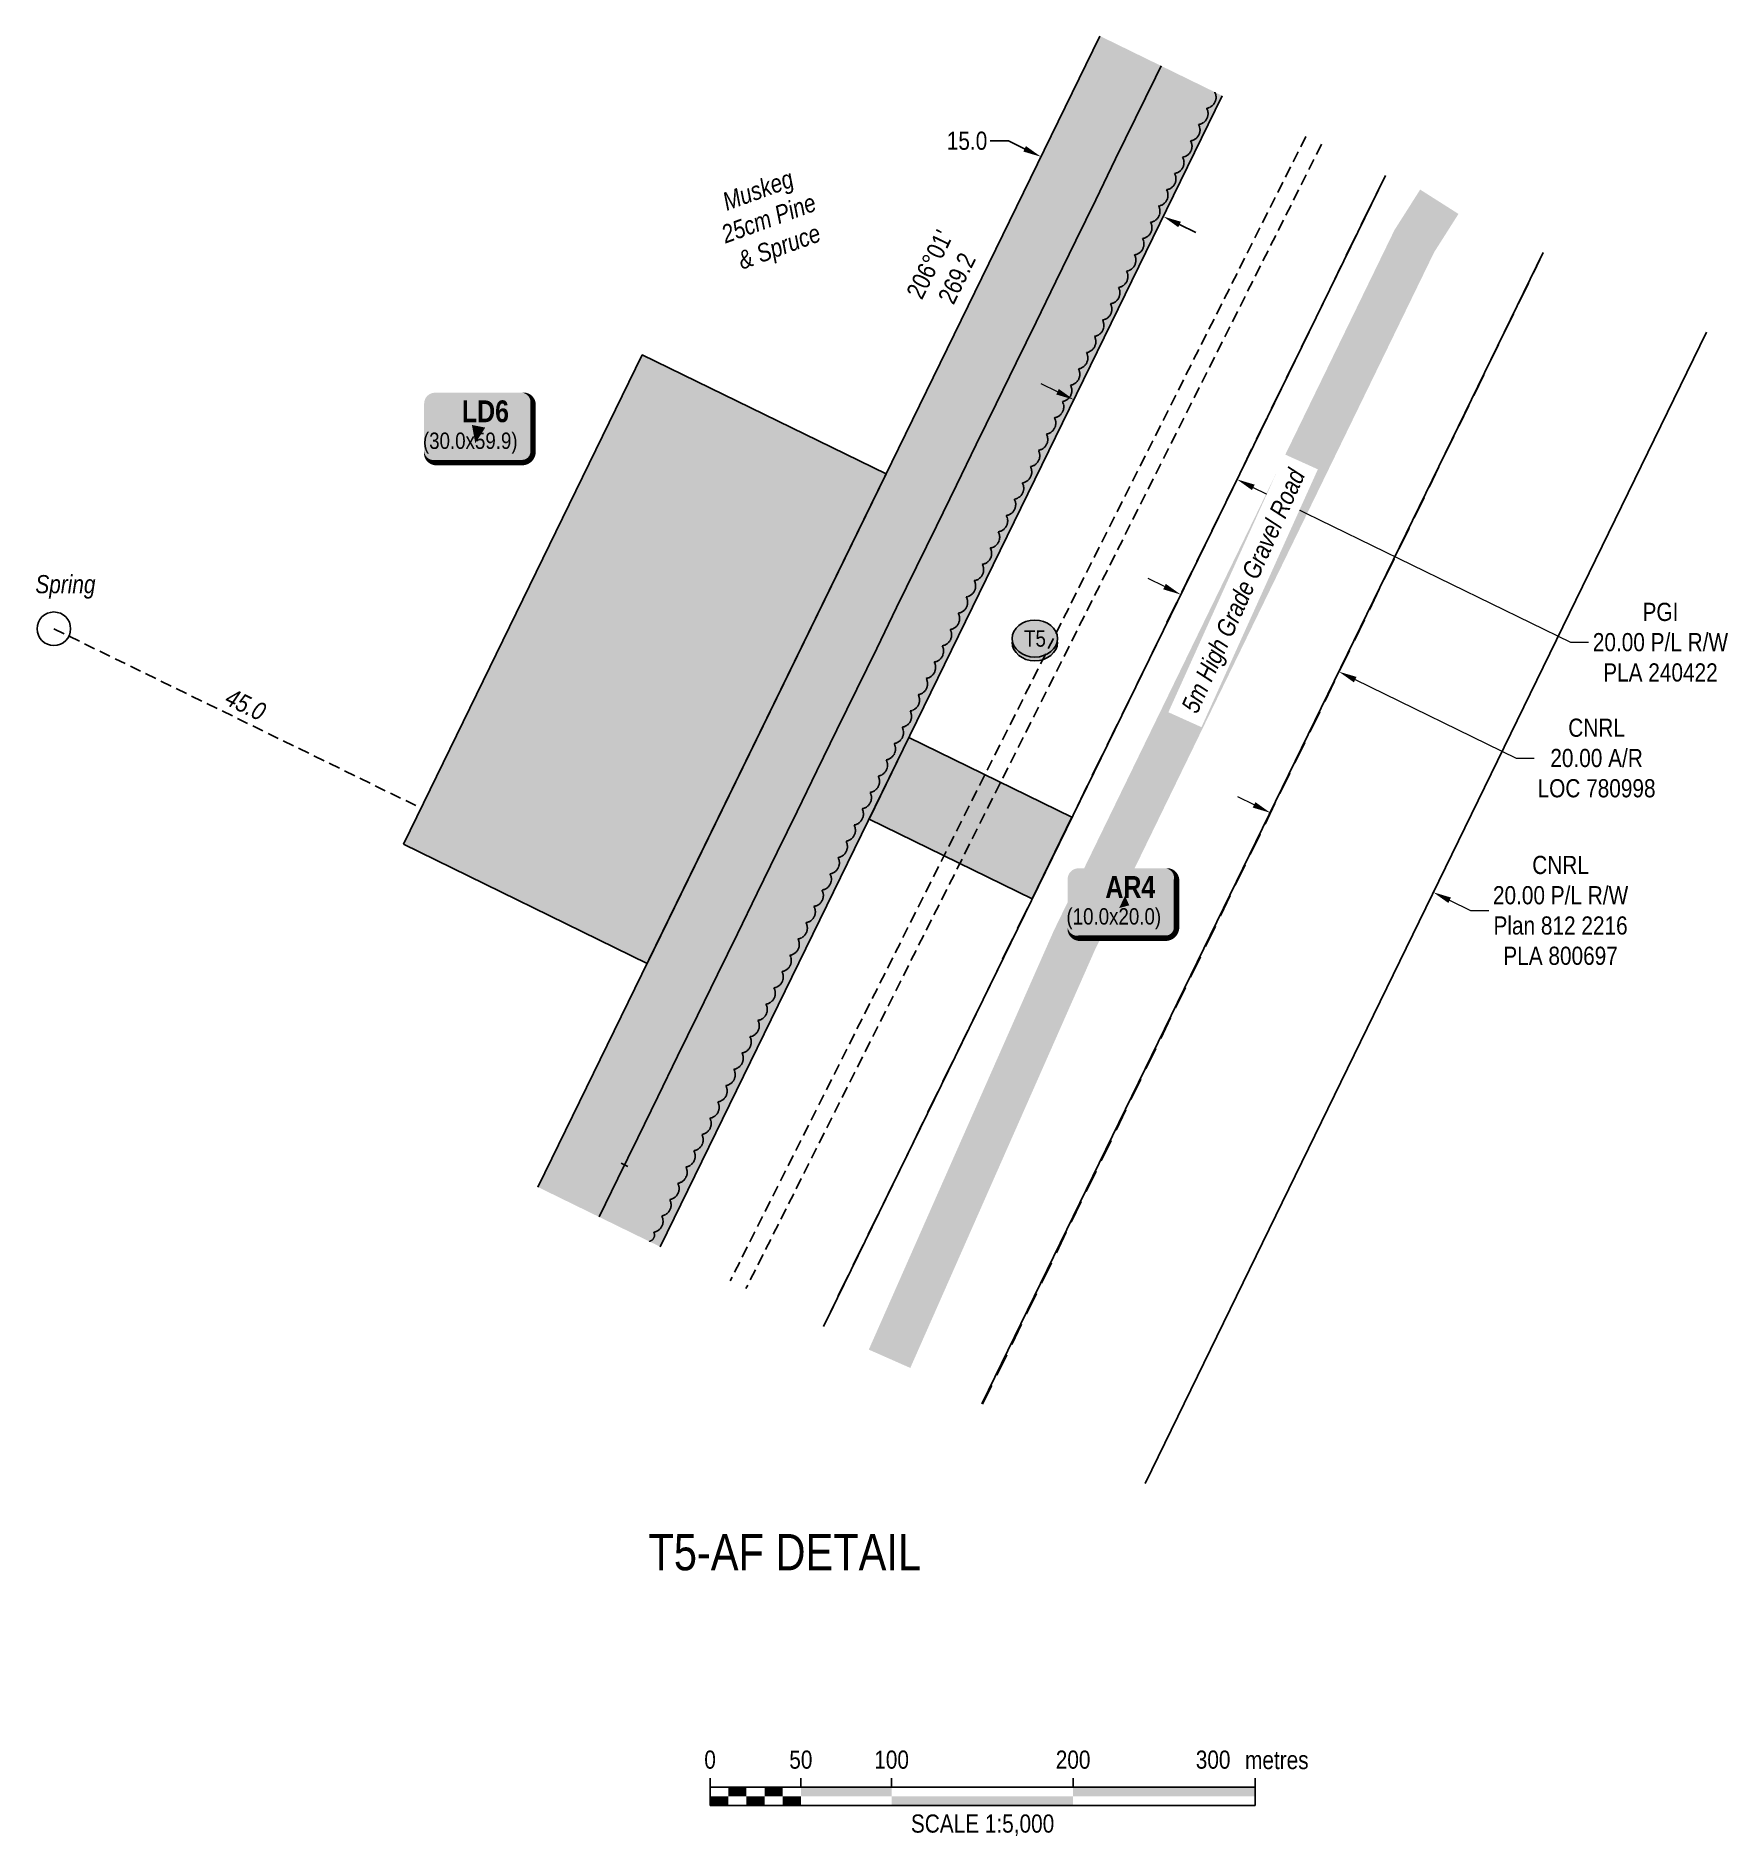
# Model space of a CAD drawing. Extents: x 406232 to 435383, y 6039561 to 6052989.
# Drawn here: x 433159 to 434091, y 6040658 to 6041649 of the extents above; entities that cross this region are included whole.
import ezdxf
from ezdxf.enums import TextEntityAlignment as Align

# ---------------------------------------------------------------- set-up
doc = ezdxf.new("R2010")
doc.units = 0
doc.header["$LTSCALE"] = 5
doc.header["$PDSIZE"] = 0.5
for name, pattern in [('0', [1, 1, 0]), ('foc-ACCESSROAD', [3.75, 2.5, -1.25]), ('foc-TIELINE', [1.875, 1.25, -0.625]), ('UG_PIPE', [1.875, 1.25, -0.625])]:
    doc.linetypes.add(name, pattern=pattern)
doc.layers.get('Defpoints').update_dxf_attribs({"color": 9})
for name, color, linetype in [('AS-PIPE-UG', 44, 'UG_PIPE'), ('AS-ROADS', 254, 'Continuous'), ('DETAIL-T', 7, 'Continuous'), ('F-AR', 190, 'foc-ACCESSROAD'), ('F-RW', 190, 'Continuous'), ('L-BD', 7, 'Continuous'), ('P-BUFFER-H 100m', 191, 'Continuous'), ('P-CHAINAGE-CL', 201, 'foc-TIELINE'), ('P-CROSSINGS', 250, 'Continuous'), ('P-PROPOSED', 10, 'Continuous'), ('P-PROPOSED-H', 21, 'Continuous'), ('P-TEMP-BLOCKS', 250, 'Continuous'), ('P-TEMP-H', 41, 'Continuous'), ('P-TEMP_LOG DECK', 46, 'Continuous'), ('P-TXT', 4, 'Continuous'), ('P-WORKAREA', 113, 'Continuous'), ('P-WORKAREA-H', 111, 'Continuous'), ('T-BUSH', 110, '0'), ('T-BUSH-T', 110, 'Continuous'), ('T-CREEK', 160, 'Continuous'), ('T-TIE', 201, 'foc-TIELINE')]:
    doc.layers.add(name, color=color, linetype=linetype)
for name, color, linetype, lineweight in [('F-AR-T', 190, 'Continuous', 9), ('F-RW-T', 190, 'Continuous', 9), ('P-CHAINAGE-T', 201, 'Continuous', 18), ('T-TEXT', 48, 'Continuous', 18)]:
    doc.layers.add(name, color=color, linetype=linetype, lineweight=lineweight)
doc.styles.add('80', font='ARIALN.TTF', dxfattribs={"height": 10})
doc.styles.add('80CG', font='ARIALN.TTF', dxfattribs={"height": 10})
doc.styles.add('80L', font='ARIALN.TTF', dxfattribs={"height": 10})
doc.styles.add('80LS', font='ARIALNI.TTF', dxfattribs={"height": 10})
doc.styles.add('BOLD', font='ARIALNB.TTF')
doc.styles.add('Crossing', font='ARIALN.TTF', dxfattribs={"height": 10})
doc.dimstyles.new('Compass 5 000', dxfattribs={"dimscale": 5, "dimtxt": 9, "dimasz": 2, "dimexe": 0.2, "dimexo": 0.0625, "dimgap": 0.5, "dimtad": 0, "dimtih": 1, "dimtoh": 1, "dimzin": 0, "dimdsep": 46, "dimtxsty": '80CG', "dimcen": 0.1, "dimse1": 1, "dimse2": 1, "dimclrd": 256, "dimclrt": 256, "dimaunit": 1, "dimadec": 4, "dimazin": 0, "dimtfac": 0.06, "dimtofl": 0, "dimtmove": 0, "dimatfit": 1, "dimfxl": 0.2, "dimtolj": 1, "dimtzin": 0, "dimlwd": -1, "dimarcsym": 0})

msp = doc.modelspace()

# ---------------------------------------------------------------- texts
at = {"layer": 'Defpoints', "color": 3, "insert": (433571.3060870596, 6040814.178256487), "char_height": 19.99087359999993, "width": 185.8856963016044, "attachment_point": 5, "style": '80CG'}
msp.add_mtext('T5-AF DETAIL', dxfattribs=at)
at = {"layer": 'L-BD', "color": 5, "style": '80L'}
for s, p in [("206°01'", (433651.0379603722, 6041523.368058964)), ('269.2', (433666.0360430024, 6041515.714506521))]:
    msp.add_text(s, height=9.995436799999979, rotation=63.97249999502959, dxfattribs=at).set_placement(p, align=Align.MIDDLE)
at = {"layer": 'P-CHAINAGE-T', "style": '80LS'}
msp.add_text('45.0', height=9.995436799999979, rotation=333.9724999889397, dxfattribs=at).set_placement((433274.4188219262, 6041281.073416944), align=Align.MIDDLE)
at = {"layer": 'T-BUSH-T', "insert": (433522.4513214413, 6041557.237959731), "char_height": 9.990817808772773, "attachment_point": 1, "rotation": 19.99999999999989, "style": '80L'}
msp.add_mtext_dynamic_manual_height_columns('\\pi14.43222;{\\fArial Narrow|b0|i1|c0|p34;\\C48;Muskeg\\C256;\\P\\pi7.62401;25cm Pine \\P\\pi11.23597;& Spruce}', width=68.36428745850274, gutter_width=49.97754999999924, heights=[0], dxfattribs=at)
at = {"layer": 'T-CREEK', "insert": (433158.6340980871, 6041352.280663588), "char_height": 9.995436799999979, "attachment_point": 1, "style": '80L'}
msp.add_mtext_dynamic_manual_height_columns('{\\fArial Narrow|b0|i1|c0|p34;Spring}', width=24.19550366332954, gutter_width=49.97718399999953, heights=[0], dxfattribs=at)

# ---------------------------------------------------------------- blocks, each defined once
blk = doc.blocks.new('*D1006')
at = {"layer": 'Defpoints', "color": 0, "transparency": 16777216}
for p in [(433736.8660698337, 6041632.67573477), (433804.2290846938, 6041599.780570769), (433712.4106758269, 6041582.595757368)]:
    blk.add_point(p, dxfattribs=at)
at = {"layer": 'P-TXT', "transparency": 16777216}
for p, q in [((433694.4390043833, 6041591.371805779), (433684.4390043835, 6041591.37180578)), ((433703.4248401071, 6041586.983781572), (433694.4390043833, 6041591.371805779)), ((433788.7595264066, 6041545.312569162), (433797.7453621263, 6041540.924544957))]:
    blk.add_line(p, q, dxfattribs=at)
for points in [[(433704.1561774747, 6041588.48142086), (433702.6935027395, 6041585.486142286), (433712.4106758269, 6041582.595757368)], [(433789.4908637742, 6041546.810208449), (433788.0281890391, 6041543.814929875), (433779.773690687, 6041549.700593366)]]:
    blk.add_solid(points, dxfattribs=at)
at = {"layer": 'P-TXT', "transparency": 16777216, "insert": (433671.6866169344, 6041591.37180578), "char_height": 10, "attachment_point": 5, "style": '80CG'}
blk.add_mtext('\\A1;15.0', dxfattribs=at)
blk = doc.blocks.new('xing3')
h = blk.add_hatch(color=250)
h.dxf.hatch_style = 1
edge = h.paths.add_edge_path()
edge.add_ellipse((0, -2.047489049626165), major_axis=(-12.5, 0), ratio=0.8162973455633619, start_angle=0, end_angle=180)
edge.add_line((12.5, -2.047489049626165), (12.5, 0))
edge.add_ellipse((0, 0), major_axis=(-12.5, 0), ratio=0.8162973455633619, start_angle=0, end_angle=180, ccw=False)
edge.add_line((-12.5, 0), (-12.5, -2.047489049626165))
at = {"layer": 'P-BUFFER-H 100m'}
h = blk.add_hatch(color=256, dxfattribs=at)
h.dxf.hatch_style = 1
edge = h.paths.add_edge_path()
edge.add_ellipse((0, 0), major_axis=(-12.5, 0), ratio=0.8162973455633619, start_angle=0, end_angle=360)
at = {"color": 250}
blk.add_ellipse((0, 0), major_axis=(-12.5, 0), ratio=0.8162973455633619, dxfattribs=at)
blk.add_ellipse((0, -2.047489049626165), major_axis=(-12.5, 0), ratio=0.8162973455633619, start_param=0, end_param=3.141592653589793, dxfattribs=at)
at = {"color": 250, "style": 'Crossing'}
blk.add_attdef('CROSSING', text='', height=9, dxfattribs=at).set_placement((0.08916442567715421, 0.0199513138486509), align=Align.MIDDLE_CENTER)
at = {"color": 250, "style": 'Crossing', "flags": 1}
for tag, p in [('OWNER', (0.08916442567715421, -12.49201765665748)), ('DESCRIPTION', (0.08916442567715421, -25.770021277247)), ('LOCATION', (0.08916442567715421, -39.30337514164421)), ('DWG_REF', (0.08916442567715421, -52.83672900604233))]:
    blk.add_attdef(tag, text='', height=9, dxfattribs=at).set_placement(p, align=Align.MIDDLE_CENTER)
blk = doc.blocks.new('*U1005')
h = blk.add_hatch(color=111)
edge = h.paths.add_edge_path()
edge.add_line((-23.99999999999998, -20), (23.99999999999998, -20))
edge.add_arc((23.99999999999998, -14), 6, 270, 360)
edge.add_line((29.99999999999998, -14), (29.99999999999998, 12.5))
edge.add_arc((23.99999999999998, 12.5), 6, 0, 90)
edge.add_line((23.99999999999998, 18.5), (-23.99999999999998, 18.5))
edge.add_arc((-23.99999999999998, 12.5), 6, 90, 180)
edge.add_line((-29.99999999999998, 12.5), (-29.99999999999998, -14))
edge.add_arc((-23.99999999999998, -14), 6, 180, 270)
at = {"color": 250, "flags": 128}
blk.add_lwpolyline([(-23.99999999999998, -20, 3, 3, 0), (23.99999999999998, -20, 3, 3, 0.414213562373095), (29.99999999999998, -14, 3, 3, 0), (29.99999999999998, 12.5, 3, 0, 0.414213562373095), (23.99999999999998, 18.5, 0, 0, 0), (-23.99999999999998, 18.5, 0, 0, 0.414213562373095), (-29.99999999999998, 12.5, 0, 0, 0), (-29.99999999999998, -14, 0, 3, 0.414213562373095)], format="xyseb", close=True, dxfattribs=at)
at = {"flags": 128}
blk.add_lwpolyline([(3.938525316005368, -1.87233112308131, 0, 7.499999999999999, 0), (-3.398394867633905e-15, 0, 0, 0, 0)], format="xyseb", dxfattribs=at)
at = {"color": 250}
for tag, p, height, style in [('TEMP_AREA_W1_001', (-9.212824010914055, 2.244292974654144), 12, 'BOLD'), ('ENTER_TEXT_001', (-30.65893587994544, -12.47010782646594), 9, '80')]:
    blk.add_attdef(tag, p, '', height=height, dxfattribs=dict(at, style=style))
blk = doc.blocks.new('*D1007')
at = {"layer": 'Defpoints', "color": 0, "transparency": 16777216}
for p in [(433871.3182773802, 6041288.118338178), (433961.0196588638, 6041244.37383867), (433928.4693366818, 6041177.626958482)]:
    blk.add_point(p, dxfattribs=at)
at = {"layer": 'F-RW-T', "transparency": 16777216}
for p, q in [((433829.7797862587, 6041225.754700981), (433820.7916173197, 6041230.137943973)), ((433937.457505621, 6041173.24371549), (433949.0116041063, 6041167.609150591)), ((433949.0116041063, 6041167.609150591), (433959.0116041065, 6041167.609150591))]:
    blk.add_line(p, q, dxfattribs=at)
for points in [[(433830.5103267573, 6041227.252729137), (433829.0492457596, 6041224.256672824), (433838.7679551977, 6041221.371457989)], [(433938.1880461196, 6041174.741743647), (433936.7269651219, 6041171.745687333), (433928.4693366818, 6041177.626958482)]]:
    blk.add_solid(points, dxfattribs=at)
at = {"layer": 'F-RW-T', "transparency": 16777216, "insert": (433998.551167544, 6041167.609150591), "char_height": 10, "attachment_point": 5, "style": '80CG'}
blk.add_mtext('\\A1;CNRL\\P20.00 P/L R/W\\PPlan 812 2216\\PPLA 800697', dxfattribs=at)
blk = doc.blocks.new('*D1008')
at = {"layer": 'Defpoints', "color": 0, "transparency": 16777216}
for p in [(433818.9193556728, 6041402.07533501), (433905.9988568963, 6041359.609247149), (433876.4863178034, 6041299.091848125)]:
    blk.add_point(p, dxfattribs=at)
at = {"layer": 'F-AR-T', "transparency": 16777216}
for p, q in [((433780.4186555964, 6041345.941195291), (433771.4304946132, 6041350.324454596)), ((433885.4744787868, 6041294.70858882), (433974.0591134934, 6041251.508492039)), ((433974.0591134934, 6041251.508492039), (433984.059113493, 6041251.508492038))]:
    blk.add_line(p, q, dxfattribs=at)
for points in [[(433781.1491988141, 6041347.439222123), (433779.6881123788, 6041344.443168461), (433789.4068165799, 6041341.557935986)], [(433886.2050220044, 6041296.206615651), (433884.7439355692, 6041293.21056199), (433876.4863178034, 6041299.091848125)]]:
    blk.add_solid(points, dxfattribs=at)
at = {"layer": 'F-AR-T', "transparency": 16777216, "insert": (434018.373574612, 6041251.50849204), "char_height": 10, "attachment_point": 5, "style": '80CG'}
blk.add_mtext('\\A1;CNRL\\P20.00 A/R\\PLOC 780998', dxfattribs=at)
blk = doc.blocks.new('*D1009')
at = {"layer": 'Defpoints', "color": 0, "transparency": 16777216}
for p in [(433750.35025462, 6041489.447014025), (433840.1672517955, 6041445.58696935), (433820.3361941003, 6041404.976749591)]:
    blk.add_point(p, dxfattribs=at)
at = {"layer": 'F-RW-T', "transparency": 16777216}
for p, q in [((433721.5333611991, 6041453.224818458), (433712.5475254729, 6041457.612842649)), ((433829.3220298265, 6041400.588725399), (434004.0148631204, 6041315.281537297)), ((434004.0148631204, 6041315.281537297), (434014.0148631204, 6041315.281537296))]:
    blk.add_line(p, q, dxfattribs=at)
for points in [[(433722.2646985643, 6041454.722457745), (433720.8020238339, 6041451.72717917), (433730.5191969252, 6041448.836794266)], [(433830.0533671917, 6041402.086364686), (433828.5906924612, 6041399.091086111), (433820.3361941003, 6041404.976749591)]]:
    blk.add_solid(points, dxfattribs=at)
at = {"layer": 'F-RW-T', "transparency": 16777216, "insert": (434053.5544265583, 6041315.281537296), "char_height": 10, "attachment_point": 5, "style": '80CG'}
blk.add_mtext('\\A1;PGI\\P20.00 P/L R/W\\PPLA 240422', dxfattribs=at)
blk = doc.blocks.new('*U536')
h = blk.add_hatch(color=191)
edge = h.paths.add_edge_path()
edge.add_line((-23.99999999999998, -20), (23.99999999999998, -20))
edge.add_arc((23.99999999999998, -14), 6, 270, 360)
edge.add_line((29.99999999999998, -14), (29.99999999999998, 12.5))
edge.add_arc((23.99999999999998, 12.5), 6, 0, 90)
edge.add_line((23.99999999999998, 18.5), (-23.99999999999998, 18.5))
edge.add_arc((-23.99999999999998, 12.5), 6, 90, 180)
edge.add_line((-29.99999999999998, 12.5), (-29.99999999999998, -14))
edge.add_arc((-23.99999999999998, -14), 6, 180, 270)
at = {"color": 250, "flags": 128}
blk.add_lwpolyline([(-23.99999999999998, -20, 3, 3, 0), (23.99999999999998, -20, 3, 3, 0.414213562373095), (29.99999999999998, -14, 3, 3, 0), (29.99999999999998, 12.5, 3, 0, 0.414213562373095), (23.99999999999998, 18.5, 0, 0, 0), (-23.99999999999998, 18.5, 0, 0, 0.414213562373095), (-29.99999999999998, 12.5, 0, 0, 0), (-29.99999999999998, -14, 0, 3, 0.414213562373095)], format="xyseb", close=True, dxfattribs=at)
at = {"flags": 128}
blk.add_lwpolyline([(-1.823643139789645, -9.321823147939796, 0, 7.5, 0), (-3.398394867633905e-15, 0, 0, 0, 0)], format="xyseb", dxfattribs=at)
at = {"color": 250}
for tag, p, height, style in [('TEMP_AREA_W1_001', (-9.212824010914055, 2.244292974654144), 12, 'BOLD'), ('ENTER_TEXT_001', (-30.65893587994544, -12.47010782646594), 9, '80')]:
    blk.add_attdef(tag, p, '', height=height, dxfattribs=dict(at, style=style))
blk = doc.blocks.new('*U388')
at = {"color": 0}
for p, q in [((-150.0000000000342, 0), (-150.0000000000342, 15.00000000000273)), ((-150.0000000000342, 10.00000000000182), (150.2392182250246, 10.00000000000159)), ((-100.0000000000232, 10.00000000000182), (-100.0000000000232, 15.00000000000273)), ((-50.00000000001134, 10.00000000000182), (-50.00000000001134, 15.00000000000273)), ((50.00000000001134, 10.00000000000182), (50.00000000001134, 15.00000000000273)), ((150.2392182250246, -2.274e-13), (150.2392182250246, 15.0000000000025)), ((-150.0000000000342, 0), (150.2392182250246, -2.274e-13))]:
    blk.add_line(p, q, dxfattribs=at)
for points in [[(-140.0000000000342, 10.00000000000091), (-130.0000000000232, 10.00000000000091), (-140.0000000000342, 5), (-130.0000000000232, 5)], [(-120.0000000000342, 10.00000000000091), (-110.0000000000233, 10.00000000000091), (-120.0000000000342, 5), (-110.0000000000233, 5)], [(-100.0000000000232, 10.00000000000182), (-50.00000000001134, 10.00000000000182), (-100.0000000000232, 5.000000000000909), (-50.00000000001134, 5.000000000000909)], [(50.00000000001134, 10.00000000000182), (150.2392182250246, 10.00000000000159), (50.00000000001134, 5.000000000000909), (150.2392182250246, 5.000000000000682)], [(-150.0000000000342, 5.000000000000909), (-140.0000000000233, 5.000000000000909), (-150.0000000000342, 0), (-140.0000000000233, 0)], [(-130.0000000000342, 5.000000000000909), (-120.0000000000233, 5.000000000000909), (-130.0000000000342, 0), (-120.0000000000233, 0)], [(-110.0000000000342, 5.000000000000909), (-100.0000000000232, 5.000000000000909), (-110.0000000000342, 0), (-100.0000000000232, 0)], [(-50.00000000001134, 5.000000000000909), (50.00000000001134, 5.000000000000909), (-50.00000000001134, 0), (50.00000000001134, 0)]]:
    blk.add_solid(points, dxfattribs=at)
at = {"color": 0, "style": '80'}
blk.add_text('metres', height=10.00000000000227, dxfattribs=at).set_placement((162.2392182250246, 20.0000000000025), align=Align.CENTER)
for s, insert, char_height, attachment_point in [('0', (-150.0000000000342, 30.21145975443656), 10, 2), ('50', (-100.0000000000232, 30.21145975443656), 10, 2), ('100', (-50.00000000001134, 30.21145975443656), 10, 2), ('200', (50.00000000001134, 30.21145975443656), 10, 2), ('300', (136.6959500629242, 30.21828103683765), 10, 3), ('SCALE 1:5,000', (0.1196091124951968, -5.000000000000114), 10.00000000000227, 2)]:
    blk.add_mtext(s, dxfattribs=dict(at, insert=insert, char_height=char_height, attachment_point=attachment_point))

# ---------------------------------------------------------------- dimensions: what is measured, and where the dimension line sits
at = {"layer": 'F-AR-T'}
dim = msp.add_linear_dim(base=(433876.4863178034, 6041299.091848125), p1=(433818.9193556729, 6041402.075335011), p2=(433905.9988568968, 6041359.60924715), angle=334.0028823841744, text='CNRL\\P20.00 A/R\\PLOC 780998', dimstyle='Compass 5 000', dxfattribs=at)
dim.commit()
dim.dimension.update_dxf_attribs({"geometry": '*D1008', "text_midpoint": (434018.373574612, 6041251.50849204), "dimtype": 161})
at = {"layer": 'F-RW-T'}
for base, p1, p2, angle, text, picture, middle in [((433820.3361941003, 6041404.976749591), (433750.3502546203, 6041489.447014025), (433840.1672517954, 6041445.58696935), 333.9725042929913, 'PGI\\P20.00 P/L R/W\\PPLA 240422', '*D1009', (434053.5544265583, 6041315.281537296)), ((433928.4693366818, 6041177.626958482), (433871.3182773797, 6041288.118338177), (433961.0196588638, 6041244.37383867), 334.0029863764634, 'CNRL\\P20.00 P/L R/W\\PPlan 812 2216\\PPLA 800697', '*D1007', (433998.551167544, 6041167.609150591))]:
    dim = msp.add_linear_dim(base=base, p1=p1, p2=p2, angle=angle, text=text, dimstyle='Compass 5 000', dxfattribs=at)
    dim.commit()
    dim.dimension.update_dxf_attribs({"geometry": picture, "text_midpoint": middle, "dimtype": 161})
at = {"layer": 'P-TXT'}
dim = msp.add_linear_dim(base=(433712.4106758269, 6041582.595757368), p1=(433804.2290846932, 6041599.780570769), p2=(433736.8660698338, 6041632.67573477), angle=153.9725042091631, text='15.0', dimstyle='Compass 5 000', dxfattribs=at)
dim.commit()
dim.dimension.update_dxf_attribs({"geometry": '*D1006', "text_midpoint": (433671.6866169344, 6041591.37180578), "dimtype": 161})

# ---------------------------------------------------------------- hatches: boundary and pattern name
at = {"layer": 'P-PROPOSED-H'}
h = msp.add_hatch(color=256, dxfattribs=at)
h.dxf.hatch_style = 1
h.paths.add_polyline_path([(433435.3961716792, 6041015.322943719), (433502.7591865042, 6040982.427779854), (433812.2509097698, 6041616.207736967), (433744.8878949452, 6041649.10290082)])
at = {"layer": 'P-TEMP-H'}
h = msp.add_hatch(color=256, dxfattribs=at)
h.dxf.hatch_style = 1
h.paths.add_polyline_path([(433361.2722005636, 6041204.075771338), (433495.5491434408, 6041138.504744745), (433627.1297989023, 6041407.956803936), (433492.8528560284, 6041473.527830631)])
at = {"layer": 'P-WORKAREA-H'}
h = msp.add_hatch(color=256, dxfattribs=at)
h.dxf.hatch_style = 1
h.paths.add_polyline_path([(433639.6675406285, 6041262.789948751), (433729.4845378613, 6041218.929904148), (433707.5544286181, 6041174.021227505), (433617.7374313853, 6041217.881272201)])

# ---------------------------------------------------------------- linework, layer by layer
at = {"layer": 'AS-PIPE-UG', "flags": 128}
for points in [[(433858.282928889, 6041593.729069457), (433541.2629854793, 6040963.625343835)], [(433866.9571567338, 6041589.493211744), (433549.9372133111, 6040959.389486119)]]:
    msp.add_lwpolyline(points, dxfattribs=at)
at = {"layer": 'AS-ROADS', "const_width": 24.98849299999982, "flags": 128}
msp.add_lwpolyline([(433629.0189375217, 6040920.77176269), (433730.8710366513, 6041151.345777234), (433918.0310366476, 6041536.185777448), (433931.7879888366, 6041557.834580502)], dxfattribs=at)
at = {"layer": 'Defpoints'}
msp.add_polyline3d([(433778.5694023303, 6041632.655318907, 4252.936110600243), (433775.4609262269, 6041626.289753329, 4251.470587092071), (433764.4958716061, 6041603.83541513, 4246.086995822076), (433753.5308169861, 6041581.381076852, 4240.424883927532), (433742.5657623676, 6041558.926738514, 4238.559084061553), (433731.6007077405, 6041536.47240031, 4238.010934997837), (433720.6356531174, 6041514.018061956, 4237.102143877634), (433709.6705984993, 6041491.563723761, 4236.697416314905), (433698.7055438792, 6041469.109385482, 4236.86635867598), (433687.7404892584, 6041446.655047129, 4237.380611272484), (433676.7754346454, 6041424.20070894, 4237.485477889177), (433665.8103800222, 6041401.746370592, 4236.60441995835), (433654.8453253998, 6041379.292032314, 4237.464301687379), (433643.8802707813, 6041356.837694124, 4238.401784673035), (433632.9152161566, 6041334.383355771, 4238.903752053766), (433621.9501615358, 6041311.929017561, 4239.643621555717), (433610.9851069177, 6041289.474679297, 4240.184933023012), (433600.0200522954, 6041267.020340944, 4240.664789702721), (433589.0549976722, 6041244.56600274, 4238.411781607401), (433578.0899430591, 6041222.111664401, 4235.812603396811), (433567.124888436, 6041199.657326128, 4232.747986031987), (433556.1598338136, 6041177.202987924, 4229.619333349574), (433545.1947791951, 6041154.748649586, 4225.033247434277), (433534.2297245704, 6041132.294311382, 4223.403131224994), (433523.2646699496, 6041109.839973097, 4221.997060755055), (433512.2996153315, 6041087.385634759, 4220.898804173094), (433501.3345607087, 6041064.931296554, 4218.468009991579), (433490.369506086, 6041042.476958201, 4217.903176081149), (433479.4044514729, 6041020.022619938, 4216.757406918521), (433469.0776790531, 6040998.875361812, 4215.90898213863)], dxfattribs=at)
at = {"layer": 'Defpoints', "color": 2}
msp.add_point((433168.807030282, 6041322.711210401), dxfattribs=at)
msp.add_point((433168.807030282, 6041322.711210401), dxfattribs=at)
at = {"layer": 'F-AR'}
for points in [[(433592.5761837373, 6040938.567735157), (433902.0679069569, 6041572.347692278)], [(433989.0346147267, 6041529.879520235), (433680.2674798699, 6040895.745727218)]]:
    msp.add_lwpolyline(points, dxfattribs=at)
at = {"layer": 'F-RW'}
for points in [[(433502.7591865177, 6040982.427779854), (433812.2509097953, 6041616.207736945)], [(433902.0679069569, 6041572.347692278), (433592.5761837373, 6040938.567735157)], [(433679.8789202309, 6040895.935471286), (433989.0346147267, 6041529.879520235)], [(434078.86042199, 6041486.015173354), (433769.7058777394, 6040852.070562723)]]:
    msp.add_lwpolyline(points, dxfattribs=at)
at = {"layer": 'P-CHAINAGE-CL'}
msp.add_line((433481.3080577341, 6041028.476622356), (433484.9007518532, 6041026.72221361), dxfattribs=at)
at = {"layer": 'P-PROPOSED', "flags": 128}
for points in [[(433744.8878949382, 6041649.10290082), (433435.3961716801, 6041015.322943727)], [(433502.7591865051, 6040982.427779858), (433812.2509097657, 6041616.20773696)]]:
    msp.add_lwpolyline(points, dxfattribs=at)
at = {"layer": 'P-TEMP_LOG DECK', "flags": 128}
msp.add_lwpolyline([(433361.2722005636, 6041204.075771338), (433495.5491434408, 6041138.504744745), (433627.1297989023, 6041407.956803936), (433492.8528560284, 6041473.527830631)], close=True, dxfattribs=at)
at = {"layer": 'P-WORKAREA', "flags": 128}
msp.add_lwpolyline([(433639.6675406285, 6041262.789948751), (433729.4845378613, 6041218.929904148), (433707.5544286181, 6041174.021227505), (433617.7374313853, 6041217.881272201)], close=True, dxfattribs=at)
at = {"layer": 'T-BUSH', "flags": 128}
msp.add_lwpolyline([(433808.0742161202, 6041618.257488799, -0.52056705), (433803.6608675384, 6041609.289149432, -0.52056705), (433799.2475189572, 6041600.320810058, -0.52056705), (433794.8341703753, 6041591.352470685, -0.52056705), (433790.4208217941, 6041582.384131311, -0.52056705), (433786.0074732123, 6041573.415791932, -0.52056705), (433781.5941246307, 6041564.447452557, -0.52056705), (433777.1807760496, 6041555.479113184, -0.52056705), (433772.7674274677, 6041546.510773816, -0.52056705), (433768.3540788865, 6041537.542434443, -0.52056705), (433763.9407303046, 6041528.574095068, -0.52056705), (433759.5273817235, 6041519.60575569, -0.52056705), (433755.1140331416, 6041510.637416316, -0.52056705), (433750.7006845604, 6041501.669076942, -0.52056705), (433746.2873359785, 6041492.700737575, -0.52056705), (433741.873987397, 6041483.732398201, -0.52056705), (433737.4606388158, 6041474.764058827, -0.52056705), (433733.047290234, 6041465.795719453, -0.52056705), (433728.6339416528, 6041456.827380074, -0.52056705), (433724.2205930709, 6041447.8590407, -0.52056705), (433719.8072444897, 6041438.890701327, -0.52056705), (433715.3938959079, 6041429.922361959, -0.52056705), (433710.9805473263, 6041420.954022585, -0.52056705), (433706.5671987451, 6041411.985683212, -0.52056705), (433702.1538501633, 6041403.017343832, -0.52056705), (433697.7405015821, 6041394.049004459, -0.52056705), (433693.3271530002, 6041385.080665085, -0.52056705), (433688.913804419, 6041376.112325718, -0.52056705), (433684.5004558372, 6041367.143986343, -0.52056705), (433680.0871072561, 6041358.17564697, -0.52056705), (433675.6737586741, 6041349.207307596, -0.52056705), (433671.2604100926, 6041340.238968217, -0.52056705), (433666.8470615114, 6041331.270628843, -0.52056705), (433662.4337129295, 6041322.302289469, -0.52056705), (433658.0203643484, 6041313.333950102, -0.52056705), (433653.6070157665, 6041304.365610728, -0.52056705), (433649.1936671854, 6041295.397271355, -0.52056705), (433644.7803186034, 6041286.428931975, -0.52056705), (433640.3669700219, 6041277.460592601, -0.52056705), (433635.9536214407, 6041268.492253227, -0.52056705), (433631.5402728589, 6041259.52391386, -0.52056705), (433627.1269242777, 6041250.555574486, -0.52056705), (433622.7135756958, 6041241.587235113, -0.52056705), (433618.3002271147, 6041232.618895738, -0.52056705), (433613.8868785328, 6041223.650556359, -0.52056705), (433609.4735299516, 6041214.682216986, -0.52056705), (433605.0601813697, 6041205.713877612, -0.52056705), (433600.6468327882, 6041196.745538245, -0.52056705), (433596.233484207, 6041187.777198871, -0.52056705), (433591.8201356251, 6041178.808859497, -0.52056705), (433587.406787044, 6041169.840520117, -0.52056705), (433582.9934384621, 6041160.872180744, -0.52056705), (433578.580089881, 6041151.90384137, -0.52056705), (433574.166741299, 6041142.935502003, -0.52056705), (433569.7533927175, 6041133.967162629, -0.52056705), (433565.3400441363, 6041124.998823255, -0.52056705), (433560.9266955545, 6041116.030483882, -0.52056705), (433556.5133469733, 6041107.062144502, -0.52056705), (433552.0999983914, 6041098.093805129, -0.52056705), (433547.6866498103, 6041089.125465754, -0.52056705), (433543.2733012284, 6041080.157126388, -0.52056705), (433538.8599526472, 6041071.188787013, -0.52056705), (433534.4466040653, 6041062.22044764, -0.52056705), (433530.0332554838, 6041053.25210826, -0.52056705), (433525.6199069026, 6041044.283768887, -0.52056705), (433521.2065583207, 6041035.315429512, -0.52056705), (433516.7932097396, 6041026.347090146, -0.52056705), (433512.3798611577, 6041017.378750772, -0.52056705), (433507.9665125766, 6041008.410411398, -0.52056705), (433503.5531639946, 6040999.442072025, -0.52056705), (433499.1398154131, 6040990.473732645, -0.52056705), (433496.6527876856, 6040985.419858414, -0.52056705)], format="xyb", dxfattribs=at)
at = {"layer": 'T-CREEK'}
msp.add_circle((433168.807030282, 6041322.711210401), 9.246081605809403, dxfattribs=at)
at = {"layer": 'T-TIE'}
msp.add_line((433168.807030282, 6041322.711210401), (433370.9915312724, 6041223.979104885), dxfattribs=at)

# ---------------------------------------------------------------- block references
at = {"layer": 'DETAIL-T', "xscale": 0.99954368, "yscale": 0.99954368, "zscale": 0.99954368}
msp.add_blockref('*U388', (433680.1249930749, 6040674.866764197), dxfattribs=at)
at = {"layer": 'P-CROSSINGS', "xscale": 0.99954368, "yscale": 0.99954368, "zscale": 0.99954368}
msp.add_blockref('xing3', (433709.0181801029, 6041317.335052134), dxfattribs=at).add_auto_attribs({'CROSSING': 'T5'})
at = {"layer": 'P-TEMP-BLOCKS', "color": 6, "xscale": 0.99954368, "yscale": 0.99954368, "zscale": 0.99954368}
msp.add_blockref('*U536', (433402.7005516426, 6041434.215552039), dxfattribs=at).add_auto_attribs({'TEMP_AREA_W1_001': 'LD6', 'ENTER_TEXT_001': '(30.0x59.9)'})
at = {"layer": 'P-TEMP-BLOCKS', "xscale": 0.99954368, "yscale": 0.99954368, "zscale": 0.99954368}
msp.add_blockref('*U1005', (433757.0842807372, 6041172.330221462), dxfattribs=at).add_auto_attribs({'TEMP_AREA_W1_001': 'AR4', 'ENTER_TEXT_001': '(10.0x20.0)'})

msp.set_redraw_order([(e.dxf.handle, doc.entitydb.next_handle()) for e in msp.query("TEXT MTEXT ATTDEF DIMENSION ARC_DIMENSION")])  # texts and dimensions are drawn at this point

# ---------------------------------------------------------------- next in the draw order: texts
at = {"layer": 'T-TEXT', "insert": (433819.1786591187, 6041345.697270006), "char_height": 9.995436799999979, "width": 145.7701502970583, "attachment_point": 2, "rotation": 65.70294903169757, "style": '80L', "bg_fill": 2}
msp.add_mtext('{\\fArial Narrow|b0|i1|c0|p34;5m High Grade Gravel Road}', dxfattribs=at)

doc.saveas('drawing.dxf')
